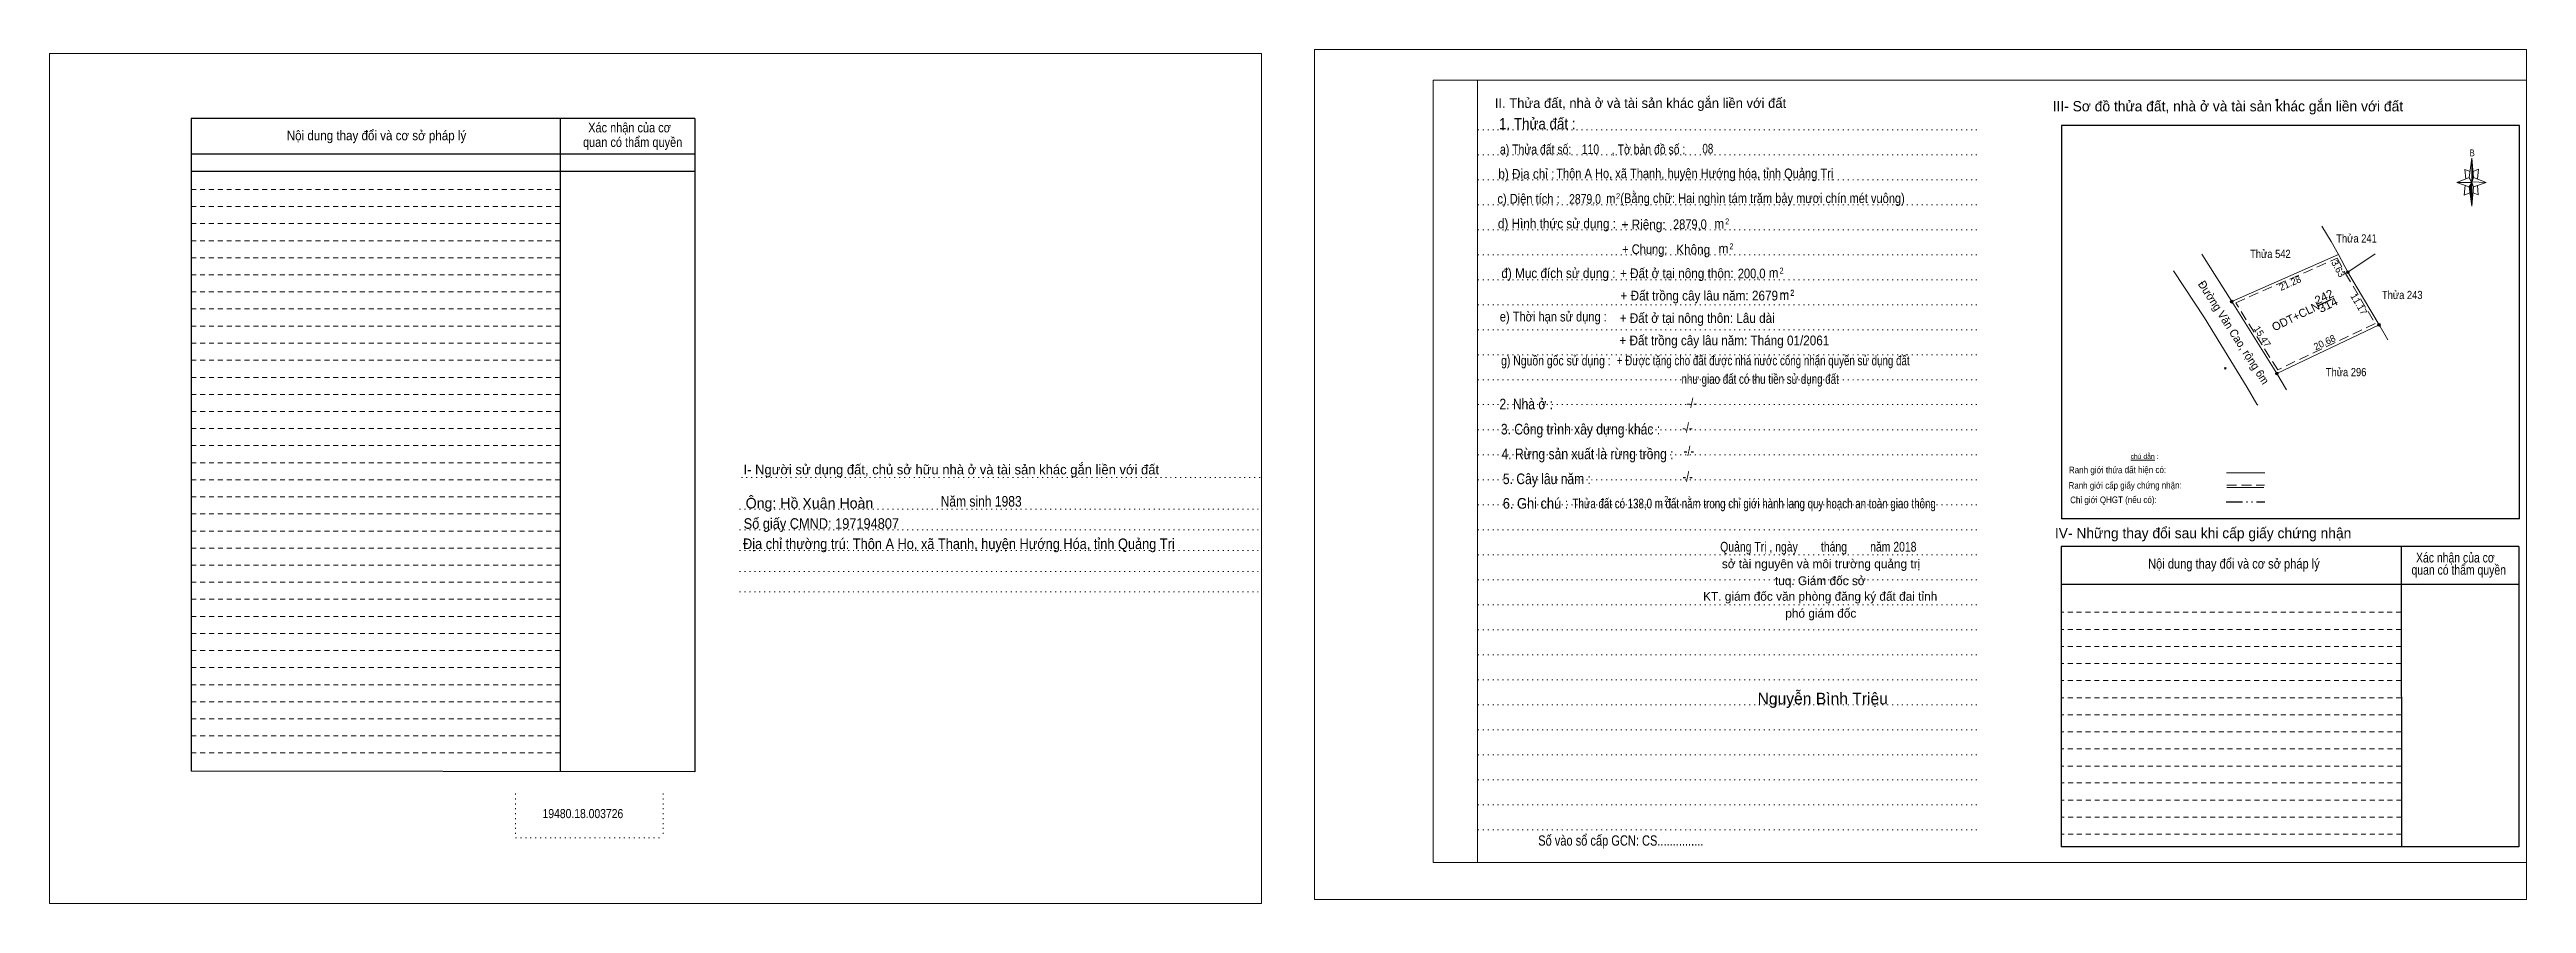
# Model space of a CAD drawing. Header units: metres. Extents: x 551255 to 552054, y 1839191 to 1839364.
# Drawn here: x 551601.7 to 552053.8, y 1839190.8 to 1839346.7 of the extents above; entities that cross this region are included whole.
import ezdxf
from ezdxf.enums import TextEntityAlignment as Align

# ---------------------------------------------------------------- set-up
doc = ezdxf.new("R2010")
doc.units = ezdxf.units.M
doc.header["$LTSCALE"] = 0.6
doc.header["$PDMODE"] = 32
doc.header["$PDSIZE"] = 0.3
for name, pattern in [('DASH_DOUBLE_DOT', [9.2, 5, -1.2, 0.3, -1.2, 0.3, -1.2]), ('DOTTED', [1.5, 0.3, -1.2]), ('MEDIUM_DASHED', [4.5, 3, -1.5]), ('SHORT_DASHED', [2.7, 1.5, -1.2])]:
    doc.linetypes.add(name, pattern=pattern)
for name, color, linetype, lineweight in [('1', 7, 'Continuous', 13), ('10', 7, 'Continuous', 13), ('2', 7, 'Continuous', 13), ('28', 7, 'Continuous', 25), ('55', 7, 'Continuous', 13), ('63', 7, 'Continuous', 13), ('8', 7, 'Continuous', 13)]:
    doc.layers.add(name, color=color, linetype=linetype, lineweight=lineweight)
doc.layers.add('18', color=7, linetype='Continuous')
doc.layers.add('62', color=7, linetype='Continuous')

msp = doc.modelspace()

# ---------------------------------------------------------------- texts
at = {"layer": '18'}
for s, height, p in [('II. Thửa đất, nhà ở và tài sản khác gắn liền với đất', 1.777, (551892.05, 1839336.04)), ('sở tài nguyên và môi trường quảng trị', 1.615, (551925.01, 1839251.98)), ('KT. giám đốc văn phòng đăng ký đất đai tỉnh', 1.615, (551924.85, 1839246.04)), ('tuq. Giám đốc sở', 1.615, (551924.865, 1839248.89)), ('phó giám đốc', 1.615, (551924.965, 1839242.95)), ('Nguyễn Bình Triệu', 2.133, (551925.315, 1839227.11))]:
    msp.add_text(s, height=height, dxfattribs=at).set_placement(p, align=Align.CENTER)
for s, height, width, p in [('1. Thửa đất :', 2.025, 0.9, (551873.215, 1839332.16)), ('a) Thửa đất số:              , Tờ bản đồ số : ', 1.779, 0.8, (551883.585, 1839327.6)), ('110', 1.775, 0.8, (551882.92, 1839327.62)), ('08', 1.775, 0.75, (551904.345, 1839327.72)), ('b) Địa chỉ : ', 1.779, 0.9, (551871.52, 1839323.12)), ('Thôn A Ho, xã Thanh, huyện Hướng hóa, tỉnh Quảng Trị', 1.775, 0.85, (551901.96, 1839323.2)), ('c) Diện tích :                                                   ', 1.779, 0.85, (551885.945, 1839318.58)), ('2879,0', 1.775, 0.8, (551881.925, 1839318.54)), (' m', 1.779, 0.85, (551886.36, 1839318.62)), ('2', 1.078, 0.75, (551887.965, 1839319.39)), ('(Bằng chữ: Hai nghìn tám trăm bảy mươi chín mét vuông)', 1.775, 0.85, (551914.33, 1839318.68)), ('d) Hình thức sử dụng :', 1.779, 0.9, (551876.8, 1839314.05)), ('+ Riêng: ', 1.779, 0.9, (551892.915, 1839313.87)), ('2879,0', 1.775, 0.85, (551901.07, 1839313.92)), (' m', 1.779, 0.9, (551906.13, 1839314.02)), ('2', 1.078, 0.8, (551907.875, 1839314.78)), ('       + Chung:', 1.779, 0.85, (551890.875, 1839309.36)), ('Không', 1.779, 0.9, (551901.67, 1839309.3)), (' m', 1.779, 0.9, (551906.91, 1839309.48)), ('2', 1.078, 0.8, (551908.645, 1839310.24)), ('đ) Mục đích sử dụng :', 1.779, 0.9, (551877.075, 1839304.98)), ('+ Đất ở tại nông thôn: ', 1.78, 0.9, (551898.98, 1839304.96)), ('200,0', 1.775, 0.85, (551912.34, 1839304.93)), (' m', 1.779, 0.9, (551916.05, 1839305.04)), ('2', 1.078, 0.8, (551917.805, 1839305.81)), ('+ Đất trồng cây lâu năm: 2679', 1.78, 0.9, (551902.78, 1839300.88)), (' m', 1.779, 0.9, (551918.01, 1839301.01)), (' m', 1.779, 0.9, (551918.01, 1839300.95)), ('2', 1.078, 0.8, (551919.755, 1839301.78)), ('2', 1.078, 0.8, (551919.755, 1839301.72)), ('e) Thời hạn sử dụng :', 1.779, 0.85, (551876.14, 1839297.05)), ('g) Nguồn gốc sử dụng :', 1.779, 0.8, (551876.61, 1839289.02)), ('+ Được tặng cho đất được nhà nước công nhận quyền sử dụng đất ', 1.775, 0.75, (551914.695, 1839289.04)), ('như giao đất có thu tiền sử dụng đất', 1.775, 0.75, (551913.895, 1839285.66)), ('2. Nhà ở :', 1.941, 0.85, (551871.195, 1839281)), ('3. Công trình xây dựng khác :', 1.941, 0.85, (551881.105, 1839276.41)), ('4. Rừng sản xuất là rừng trồng :', 1.941, 0.85, (551882.385, 1839271.9)), ('5. Cây lâu năm :', 1.941, 0.85, (551874.975, 1839267.34)), ('6. Ghi chú :', 1.941, 0.9, (551872.9, 1839262.86)), ('Thửa đất có 138,0 m đất nằm trong chỉ giới hành lang quy hoạch an toàn giao thông', 1.77, 0.75, (551912.8, 1839262.92)), ('2', 1.08, 0.75, (551896.765, 1839264.1)), ('Quảng Trị , ngày        tháng        năm 2018', 1.777, 0.8, (551924.515, 1839255.02)), ('19480.18.003726', 1.665, 0.85, (551699.02, 1839206.34)), ('Số vào sổ cấp GCN: CS...............', 1.885, 0.8, (551888.46, 1839201.31))]:
    msp.add_text(s, height=height, dxfattribs=dict(at, width=width)).set_placement(p, align=Align.CENTER)
at = {"layer": '2'}
for s, height, width, p in [('Xác nhận của cơ', 1.758, 0.85, (551707.53, 1839331.58)), ('Xác nhận của cơ', 1.758, 0.85, (551707.53, 1839331.58)), ('Nội dung thay đổi và cơ sở pháp lý', 1.758, 0.9, (551661.35, 1839330.14)), ('Nội dung thay đổi và cơ sở pháp lý', 1.758, 0.9, (551661.35, 1839330.14)), (' quan có thẩm quyền', 1.758, 0.85, (551707.82, 1839328.92)), (' quan có thẩm quyền', 1.758, 0.85, (551707.82, 1839328.92)), ('Thửa 542', 1.5, 0.85, (552007.025, 1839308.64)), ('Thửa 241', 1.5, 0.85, (552022.745, 1839311.47)), ('Thửa 243', 1.5, 0.85, (552031.09, 1839301.14)), ('Thửa 296', 1.5, 0.85, (552020.845, 1839287.05))]:
    msp.add_text(s, height=height, dxfattribs=dict(at, width=width)).set_placement(p, align=Align.CENTER)
for s, rotation, width, p in [('Đường Văn Cao, rộng 6m', 302.799, 0.95, (551999.6878, 1839294.6363)), ('242', 26.275, 1.05, (552017.143, 1839300.8812)), ('314', 26.275, 1.1, (552017.858, 1839299.3937))]:
    msp.add_text(s, height=1.5, rotation=rotation, dxfattribs=dict(at, width=width)).set_placement(p, align=Align.CENTER)
msp.add_text('21.28', height=1.25, rotation=23.807, dxfattribs=at).set_placement((552010.8677, 1839303.4728), align=Align.CENTER)
msp.add_text('ODT+CLN ', height=1.5, rotation=26.275, dxfattribs=at).set_placement((552016.696, 1839299.6366), align=Align.RIGHT)
at = {"layer": '28'}
for s, height, p in [('III- Sơ đồ thửa đất, nhà ở và tài sản khác gắn liền với đất', 1.885, (551999.265, 1839335.42)), ('I- Người sử dụng đất, chủ sở hữu nhà ở và tài sản khác gắn liền với đất', 1.777, (551766.26, 1839269.12)), ('Ông: Hồ Xuân Hoàn', 1.935, (551740.375, 1839262.9)), ('IV- Những thay đổi sau khi cấp giấy chứng nhận', 1.885, (551994.74, 1839257.46))]:
    msp.add_text(s, height=height, dxfattribs=at).set_placement(p, align=Align.CENTER)
for s, height, width, p in [('-/-', 1.779, 0.85, (551901.415, 1839281.27)), ('-/-', 1.779, 0.85, (551900.625, 1839276.76)), ('-/-', 1.779, 0.85, (551900.885, 1839272.52)), ('-/-', 1.779, 0.85, (551900.655, 1839267.84)), ('Năm sinh 1983', 1.935, 0.85, (551771.71, 1839263.24)), ('Số giấy CMND: 197194807', 1.935, 0.9, (551742.54, 1839259.18)), ('Địa chỉ thường trú: Thôn A Ho, xã Thanh, huyện Hướng Hóa, tỉnh Quảng Trị', 1.935, 0.9, (551767.645, 1839255.48)), ('Nội dung thay đổi và cơ sở pháp lý', 1.779, 0.85, (552000.37, 1839251.92)), (' quan có thẩm quyền', 1.779, 0.8, (552041.13, 1839250.8)), ('Xác nhận của cơ', 1.779, 0.8, (552040.785, 1839253.03))]:
    msp.add_text(s, height=height, dxfattribs=dict(at, width=width)).set_placement(p, align=Align.CENTER)
at = {"layer": '55', "width": 0.9}
for s, height, p in [('Ranh giới thửa đất hiện có:', 1.218, (551979.1237, 1839269.3389)), ('Ranh giới cấp giấy chứng nhận:', 1.206, (551980.5137, 1839266.522)), ('Chỉ giới QHGT (nếu có):', 1.213, (551978.3787, 1839263.8775))]:
    msp.add_text(s, height=height, rotation=0.127, dxfattribs=at).set_placement(p, align=Align.CENTER)
at = {"layer": '55'}
msp.add_text('chú dẫn :', height=0.8971, rotation=359.976, dxfattribs=at).set_placement((551984.0498, 1839271.9588), align=Align.CENTER)
at = {"layer": '62', "width": 0.9}
for s, p in [('+ Đất ở tại nông thôn: Lâu dài', (551902.405, 1839296.78)), ('+ Đất trồng cây lâu năm: Tháng 01/2061', (551907.36, 1839292.7))]:
    msp.add_text(s, height=1.775, dxfattribs=at).set_placement(p, align=Align.CENTER)
at = {"layer": '63'}
for s, rotation, p in [('3.63', 298.61, (552018.8486, 1839306.3993)), ('11.17', 300.559, (552022.6295, 1839299.8978)), ('15.47', 302.088, (552005.0187, 1839293.972)), ('20.68', 25.462, (552017.1763, 1839292.6682))]:
    msp.add_text(s, height=1.25, rotation=rotation, dxfattribs=at).set_placement(p, align=Align.CENTER)
at = {"layer": '8', "width": 0.85}
msp.add_text('B', height=1.24, dxfattribs=at).set_placement((552043.845, 1839327.22), align=Align.CENTER)

# ---------------------------------------------------------------- hatches: boundary and pattern name
at = {"layer": '63'}
for points in [[(552021.42, 1839306.07, 1), (552020.92, 1839306.07, 1)], [(552000.21, 1839300.67, 1), (551999.71, 1839300.67, 1)], [(552027.1, 1839296.45, 1), (552026.6, 1839296.45, 1)], [(552008.43, 1839287.56, 1), (552007.93, 1839287.56, 1)]]:
    msp.add_hatch(color=256, dxfattribs=at).paths.add_polyline_path(points)
at = {"layer": '8'}
for points in [[(552043.76, 1839326.86), (552044.12, 1839323.34), (552043.76, 1839322.44)], [(552043.76, 1839322.44), (552043.76, 1839318.12), (552043.32, 1839321.64)]]:
    msp.add_hatch(color=256, dxfattribs=at).paths.add_polyline_path(points)

# ---------------------------------------------------------------- linework, layer by layer
at = {"layer": '1'}
for p, q in [((551854.2, 1839341.12), (552053.76, 1839341.12)), ((551854.2, 1839341.12), (551854.2, 1839198.26)), ((552053.76, 1839341.12), (552053.76, 1839197.08)), ((551854.2, 1839198.26), (552053.76, 1839198.26))]:
    msp.add_line(p, q, dxfattribs=at)
at = {"layer": '1', "linetype": 'DOTTED'}
for p, q in [((551862.3, 1839341.12), (551862.3, 1839198.26)), ((551862.3, 1839341.12), (551862.3, 1839198.26)), ((551862.38, 1839332.05), (551953.52, 1839332.05)), ((551862.38, 1839327.49), (551953.52, 1839327.49)), ((551862.38, 1839322.94), (551953.52, 1839322.94)), ((551862.38, 1839318.37), (551953.52, 1839318.37)), ((551862.38, 1839313.8), (551953.52, 1839313.8)), ((551862.38, 1839309.24), (551953.52, 1839309.24)), ((551862.38, 1839304.66), (551953.52, 1839304.66)), ((551862.38, 1839300.1), (551953.52, 1839300.1)), ((551862.38, 1839295.54), (551953.52, 1839295.54)), ((551862.38, 1839290.96), (551953.52, 1839290.96)), ((551862.38, 1839286.39), (551953.52, 1839286.39)), ((551862.38, 1839281.86), (551953.52, 1839281.86)), ((551862.38, 1839277.28), (551953.52, 1839277.28)), ((551862.38, 1839272.7), (551953.52, 1839272.7)), ((551727.94, 1839268.56), (551822.86, 1839268.56)), ((551862.38, 1839268.14), (551953.52, 1839268.14)), ((551727.62, 1839262.74), (551822.56, 1839262.74)), ((551862.38, 1839263.56), (551953.52, 1839263.56)), ((551727.62, 1839258.97), (551822.56, 1839258.97)), ((551862.38, 1839259), (551953.52, 1839259)), ((551727.62, 1839255.19), (551822.56, 1839255.19)), ((551727.62, 1839251.41), (551822.56, 1839251.41)), ((551862.38, 1839254.44), (551953.52, 1839254.44)), ((551727.62, 1839247.66), (551822.56, 1839247.66)), ((551862.38, 1839249.86), (551953.52, 1839249.86)), ((551862.38, 1839245.29), (551953.52, 1839245.29)), ((551862.38, 1839240.72), (551953.52, 1839240.72)), ((551862.38, 1839236.17), (551953.52, 1839236.17)), ((551862.38, 1839231.61), (551953.52, 1839231.61)), ((551862.38, 1839227.04), (551953.52, 1839227.04)), ((551862.38, 1839222.46), (551953.52, 1839222.46)), ((551862.38, 1839217.88), (551953.52, 1839217.88)), ((551686.72, 1839210.84), (551686.72, 1839202.75)), ((551713.66, 1839210.84), (551713.66, 1839202.75)), ((551862.38, 1839213.34), (551953.52, 1839213.34)), ((551862.38, 1839208.78), (551953.52, 1839208.78)), ((551686.72, 1839202.75), (551713.66, 1839202.75)), ((551862.38, 1839204.2), (551953.52, 1839204.2))]:
    msp.add_line(p, q, dxfattribs=at)
at = {"layer": '1'}
for points in [[(551832.54, 1839191.47), (552053.76, 1839191.47), (552053.76, 1839346.72), (551832.54, 1839346.72)], [(551601.67, 1839190.75), (551822.89, 1839190.75), (551822.89, 1839345.98), (551601.67, 1839345.98)], [(551601.67, 1839345.98), (551822.89, 1839345.98), (551822.89, 1839190.75), (551601.67, 1839190.75)], [(551601.67, 1839190.75), (551822.89, 1839190.75), (551822.89, 1839345.98), (551601.67, 1839345.98)], [(551862.3, 1839341.12), (552053.76, 1839341.12), (552053.76, 1839198.26), (551862.3, 1839198.26)], [(552019.43, 1839309.26), (552021.17, 1839306.07), (552026.85, 1839296.45), (552008.18, 1839287.56), (551999.96, 1839300.67)]]:
    msp.add_lwpolyline(points, close=True, dxfattribs=at)
at = {"layer": '1', "linetype": 'MEDIUM_DASHED'}
msp.add_lwpolyline([(552019.21, 1839308.61), (552020.74, 1839305.82), (552026.14, 1839296.67), (552008.36, 1839288.21), (552000.69, 1839300.45)], close=True, dxfattribs=at)
at = {"layer": '1'}
msp.add_point((551998.79, 1839288.5), dxfattribs=at)
at = {"layer": '10'}
for p, q in [((551995, 1839297.74), (551989.32, 1839306.29)), ((551994.52, 1839309.34), (551999.96, 1839300.67)), ((552008.18, 1839287.56), (552009.98, 1839284.59))]:
    msp.add_line(p, q, dxfattribs=at)
msp.add_lwpolyline([(551995, 1839297.74), (552002.76, 1839284.98), (552004.57, 1839281.97)], dxfattribs=at)
at = {"layer": '2', "lineweight": 25}
for p, q in [((551719.46, 1839334.09), (551627.54, 1839334.09)), ((551627.54, 1839334.09), (551627.54, 1839214.94)), ((551694.84, 1839334.09), (551694.88, 1839214.82)), ((551719.46, 1839327.58), (551627.65, 1839327.58)), ((551719.46, 1839324.44), (551627.65, 1839324.44)), ((552015.68, 1839299.92), (552018.16, 1839301.15))]:
    msp.add_line(p, q, dxfattribs=at)
at = {"layer": '2', "linetype": 'SHORT_DASHED'}
for p, q in [((551694.84, 1839321.16), (551627.52, 1839321.16)), ((551694.84, 1839318.04), (551627.52, 1839318.04)), ((551694.84, 1839318.04), (551627.54, 1839318.04)), ((551694.84, 1839314.92), (551627.54, 1839314.92)), ((551694.84, 1839311.8), (551627.54, 1839311.8)), ((551694.84, 1839308.7), (551627.54, 1839308.7)), ((551694.84, 1839305.56), (551627.54, 1839305.56)), ((551694.84, 1839302.44), (551627.54, 1839302.44)), ((551694.86, 1839299.34), (551627.54, 1839299.34)), ((551694.86, 1839296.2), (551627.54, 1839296.2)), ((551694.86, 1839293.06), (551627.54, 1839293.06)), ((551694.86, 1839289.98), (551627.54, 1839289.98)), ((551694.86, 1839286.84), (551627.54, 1839286.84)), ((551694.86, 1839283.74), (551627.54, 1839283.74)), ((551694.86, 1839280.62), (551627.54, 1839280.62)), ((551694.86, 1839277.5), (551627.54, 1839277.5)), ((551694.86, 1839274.38), (551627.54, 1839274.38)), ((551694.86, 1839271.26), (551627.54, 1839271.26)), ((551694.86, 1839268.14), (551627.54, 1839268.14)), ((551694.86, 1839265.02), (551627.54, 1839265.02)), ((551694.86, 1839261.9), (551627.54, 1839261.9)), ((551694.86, 1839258.78), (551627.54, 1839258.78)), ((551694.88, 1839255.66), (551627.54, 1839255.66)), ((551694.88, 1839252.55), (551627.54, 1839252.55)), ((551694.88, 1839249.43), (551627.54, 1839249.43)), ((551694.88, 1839246.31), (551627.54, 1839246.31)), ((551694.88, 1839243.19), (551627.54, 1839243.19)), ((551694.88, 1839240.08), (551627.54, 1839240.08)), ((552030.88, 1839240.82), (551968.81, 1839240.82)), ((551694.88, 1839236.96), (551627.54, 1839236.96)), ((551694.88, 1839233.83), (551627.54, 1839233.83)), ((552030.88, 1839237.7), (551968.81, 1839237.7)), ((552030.88, 1839234.58), (551968.81, 1839234.58)), ((551694.88, 1839230.71), (551627.54, 1839230.71)), ((552030.88, 1839231.48), (551968.81, 1839231.48)), ((551694.88, 1839227.58), (551627.54, 1839227.58)), ((551694.88, 1839224.48), (551627.54, 1839224.48)), ((552030.9, 1839228.34), (551968.81, 1839228.34)), ((552030.9, 1839225.22), (551968.81, 1839225.22)), ((551694.88, 1839221.36), (551627.54, 1839221.36)), ((552030.9, 1839222.12), (551968.81, 1839222.12)), ((551694.88, 1839218.24), (551627.54, 1839218.24)), ((552030.9, 1839219), (551968.81, 1839219)), ((552030.9, 1839215.86), (551968.81, 1839215.86)), ((552030.94, 1839212.76), (551968.81, 1839212.76)), ((552030.94, 1839209.62), (551968.81, 1839209.62)), ((552030.94, 1839206.53), (551968.81, 1839206.53)), ((552030.94, 1839203.4), (551968.81, 1839203.4))]:
    msp.add_line(p, q, dxfattribs=at)
at = {"layer": '2'}
for p, q in [((551999.96, 1839300.67), (552019.43, 1839309.26)), ((552026.17, 1839309.41), (552021.17, 1839306.07)), ((552021.17, 1839306.07), (552026.85, 1839296.45)), ((551999.96, 1839300.67), (552008.18, 1839287.56)), ((552008.18, 1839287.56), (552026.85, 1839296.45)), ((552026.85, 1839296.45), (552027.04, 1839296.13)), ((552028.46, 1839293.72), (552027.04, 1839296.13)), ((552004.57, 1839281.97), (552004.71, 1839281.74))]:
    msp.add_line(p, q, dxfattribs=at)
at = {"layer": '2', "lineweight": 25}
msp.add_lwpolyline([(551719.46, 1839334.09), (551719.42, 1839214.8), (551627.54, 1839214.94)], dxfattribs=at)
at = {"layer": '2'}
msp.add_lwpolyline([(552016.44, 1839314.46), (552018.14, 1839311.63), (552019.43, 1839309.26), (552021.17, 1839306.07)], dxfattribs=at)
at = {"layer": '28'}
for p, q in [((551968.9, 1839332.86), (551968.9, 1839261.01)), ((552052.46, 1839261.01), (551968.9, 1839261.01)), ((552030.88, 1839255.96), (552030.94, 1839201.1)), ((552052.39, 1839255.96), (552052.34, 1839201.1)), ((552052.39, 1839248.98), (551968.81, 1839248.98)), ((552052.34, 1839201.1), (551968.81, 1839201.1))]:
    msp.add_line(p, q, dxfattribs=at)
at = {"layer": '28', "linetype": 'SHORT_DASHED', "lineweight": 13}
msp.add_line((552030.88, 1839243.94), (551968.81, 1839243.94), dxfattribs=at)
at = {"layer": '28'}
for points in [[(552052.46, 1839261.01), (552052.46, 1839332.86), (551968.9, 1839332.86)], [(552052.39, 1839255.96), (551968.81, 1839255.96), (551968.81, 1839201.1)]]:
    msp.add_lwpolyline(points, dxfattribs=at)
msp.add_point((552008.2, 1839337.51), dxfattribs=at)
at = {"layer": '55'}
for p, q in [((551981.56, 1839271.72), (551985.92, 1839271.7)), ((551999, 1839269.38), (552006.01, 1839269.38)), ((551999.06, 1839266.71), (552005.8, 1839266.71)), ((551999.06, 1839266.71), (552005.8, 1839266.71))]:
    msp.add_line(p, q, dxfattribs=at)
at = {"layer": '55', "linetype": 'MEDIUM_DASHED'}
msp.add_line((551999.05, 1839267.16), (552005.95, 1839267.16), dxfattribs=at)
at = {"layer": '55', "linetype": 'DASH_DOUBLE_DOT', "lineweight": 25}
msp.add_line((551998.96, 1839264.12), (552005.98, 1839264.12), dxfattribs=at)
at = {"layer": '63'}
for centre in [(552021.17, 1839306.07), (551999.96, 1839300.67), (552026.85, 1839296.45), (552008.18, 1839287.56)]:
    msp.add_circle(centre, 0.25, dxfattribs=at)
at = {"layer": '8'}
for p, q in [((552043.32, 1839323.34), (552043.76, 1839326.86)), ((552043.32, 1839321.64), (552041.06, 1839322.44)), ((552044.12, 1839321.64), (552043.76, 1839318.12)), ((552044.94, 1839320.2), (552044.04, 1839320.56)), ((552044.12, 1839323.34), (552046.38, 1839322.44)), ((552044.84, 1839321.9), (552044.94, 1839320.2))]:
    msp.add_line(p, q, dxfattribs=at)
for points in [[(552043.5, 1839324.42), (552042.5, 1839324.78), (552042.68, 1839323.08)], [(552044.04, 1839324.42), (552045.02, 1839324.88), (552044.84, 1839323.08)], [(552043.76, 1839322.44), (552043.32, 1839323.34), (552041.06, 1839322.44)], [(552042.6, 1839321.9), (552042.42, 1839320.1), (552043.4, 1839320.56)], [(552043.76, 1839322.44), (552044.12, 1839321.64), (552046.38, 1839322.44)]]:
    msp.add_lwpolyline(points, dxfattribs=at)
for points in [[(552043.76, 1839326.86), (552044.12, 1839323.34), (552043.76, 1839322.44)], [(552043.76, 1839322.44), (552041.06, 1839322.44), (552043.32, 1839323.34), (552044.12, 1839321.64), (552046.38, 1839322.44), (552043.76, 1839322.54)], [(552043.76, 1839322.44), (552043.76, 1839318.12), (552043.32, 1839321.64)]]:
    msp.add_lwpolyline(points, close=True, dxfattribs=at)

msp.set_redraw_order([(e.dxf.handle, doc.entitydb.next_handle()) for e in msp.query("TEXT MTEXT ATTDEF DIMENSION ARC_DIMENSION")])  # texts and dimensions are drawn at this point

doc.saveas('drawing.dxf')
